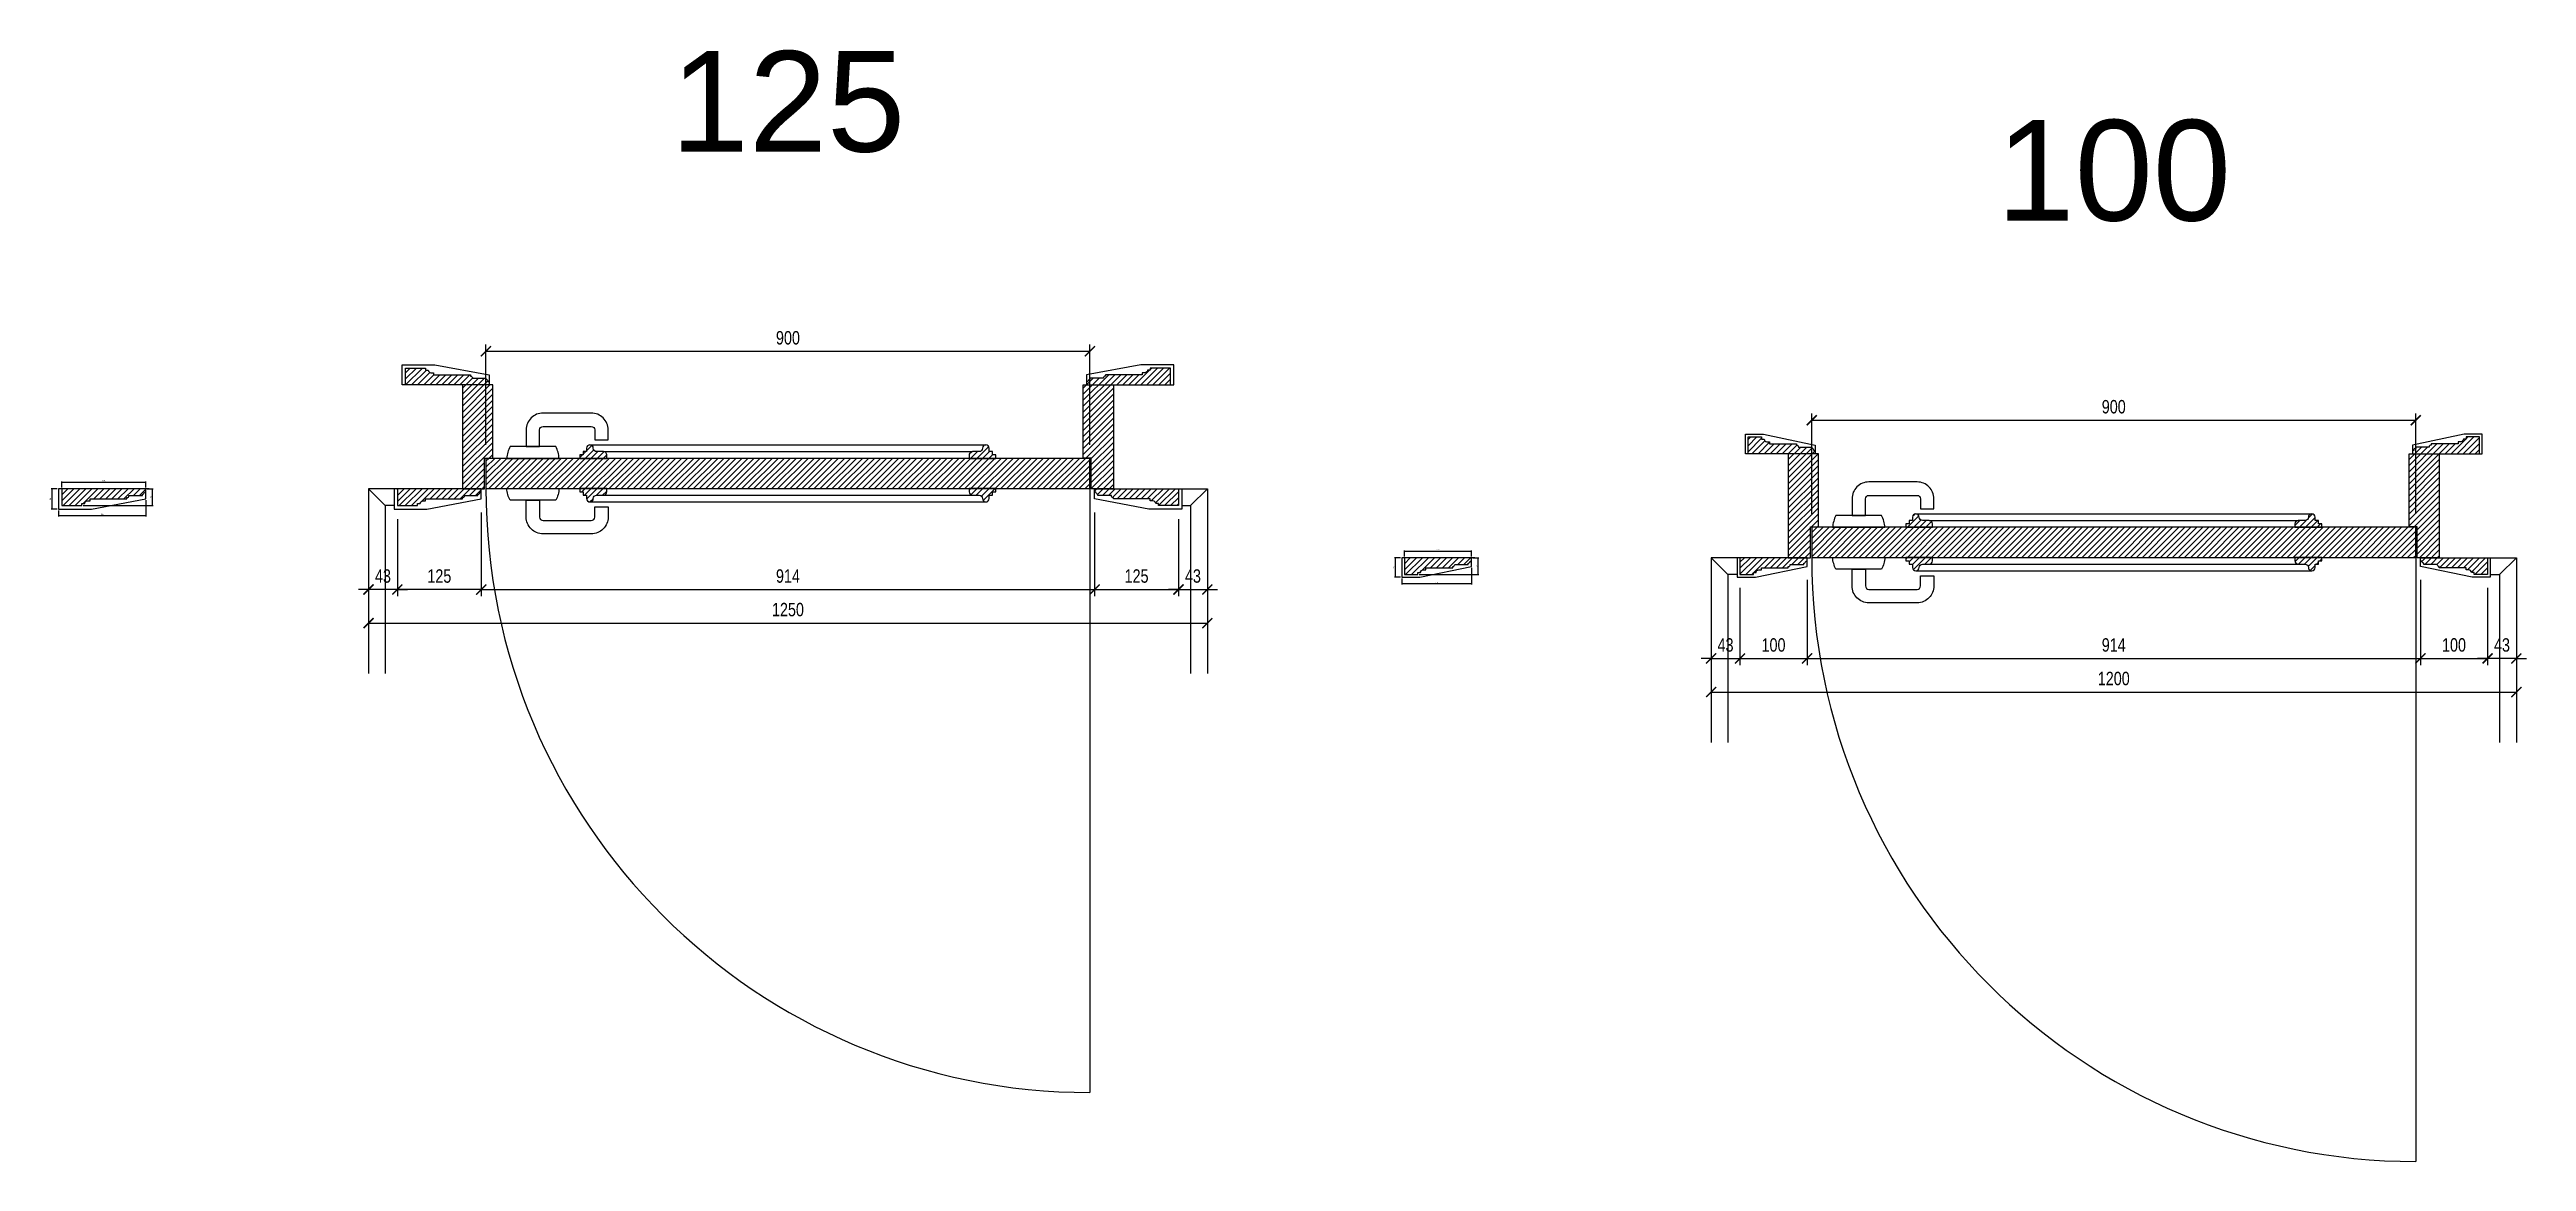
# Model space of a CAD drawing. Header units: millimetres. Extents: x 585 to 19233, y 2366 to 15159.
# Drawn here: x 1458 to 5149, y 4186 to 5843 of the extents above; entities that cross this region are included whole.
import ezdxf
from ezdxf.enums import TextEntityAlignment as Align

# ---------------------------------------------------------------- set-up
doc = ezdxf.new("R2010")
doc.units = ezdxf.units.MM
for name, color, linetype in [('AR doors', 4, 'Continuous'), ('AR doors dim', 4, 'Continuous'), ('AR wood', 7, 'Continuous')]:
    doc.layers.add(name, color=color, linetype=linetype)
doc.styles.add('Arial', font='arial.ttf')
doc.styles.add('Romrust', font='romrust.shx', dxfattribs={"width": 0.8})
doc.dimstyles.new('II 1', dxfattribs={"dimtxt": 2, "dimasz": 1.5, "dimexe": 1, "dimexo": 2, "dimgap": 1, "dimtad": 1, "dimdec": 0, "dimzin": 9, "dimdsep": 46, "dimtxsty": 'Romrust', "dimblk": 'ARCHTICK', "dimcen": 0, "dimclrt": 3, "dimadec": 0, "dimazin": 0, "dimtfac": 0.666667, "dimtdec": 0, "dimtix": 1, "dimtmove": 2, "dimatfit": 0, "dimfxl": 1, "dimtvp": 1, "dimtolj": 1, "dimarcsym": 0})
doc.dimstyles.new('II 10', dxfattribs={"dimscale": 10, "dimtxt": 2, "dimasz": 1.5, "dimexe": 1, "dimexo": 2, "dimgap": 1, "dimtad": 1, "dimdec": 0, "dimzin": 9, "dimdsep": 46, "dimtxsty": 'Romrust', "dimblk": 'ARCHTICK', "dimcen": 0, "dimclrt": 3, "dimadec": 0, "dimazin": 0, "dimtfac": 0.666667, "dimtdec": 0, "dimtix": 1, "dimtmove": 0, "dimatfit": 0, "dimfxl": 1, "dimtvp": 1, "dimtolj": 1, "dimarcsym": 0})

msp = doc.modelspace()

# ---------------------------------------------------------------- texts
at = {"layer": 'Defpoints', "style": 'Arial'}
for s, p in [('125', (2558.2, 5765.9)), ('100', (4533.9, 5663.2))]:
    msp.add_text(s, height=150, dxfattribs=at).set_placement(p, align=Align.MIDDLE)

# ---------------------------------------------------------------- blocks, each defined once
blk = doc.blocks.new('door entrance 900 plan 125')
h = blk.add_hatch()
h.set_pattern_fill('LINE', color=8, scale=2, angle=45, style=0)
h.set_pattern_definition([(45, (368.1325, 26245.5836), (-4.490128, 4.490128), [])])
h.paths.add_polyline_path([(-452, -77.5), (-452, -31.5), (-440, -31.5), (-440, 77.5), (-485, 77.5), (-485, -77.5)])
edge = h.paths.add_edge_path()
edge.add_line((-532, 95.5), (-528, 95.5))
edge.add_line((-528, 95.5), (-528, 92.5))
edge.add_line((-528, 92.5), (-473, 92.5))
edge.add_line((-473, 92.5), (-473, 90.5))
edge.add_arc((-473, 87.5), 3, 0, 90, ccw=False)
edge.add_line((-470, 87.5), (-450, 87.5))
edge.add_line((-450, 87.5), (-450, 85.5))
edge.add_arc((-450, 82.5), 3, 0, 90, ccw=False)
edge.add_line((-447, 82.5), (-445, 82.5))
edge.add_line((-445, 82.5), (-445, 77.5))
edge.add_line((-445, 77.5), (-570, 77.5))
edge.add_line((-570, 77.5), (-570, 102.5))
edge.add_line((-570, 102.5), (-540, 102.5))
edge.add_line((-540, 102.5), (-540, 99.5))
edge.add_line((-540, 99.5), (-536, 99.5))
edge.add_arc((-532, 99.5), 4, 180, 270)
edge = h.paths.add_edge_path()
edge.add_line((-544, -95.5), (-540, -95.5))
edge.add_line((-540, -95.5), (-540, -92.5))
edge.add_line((-540, -92.5), (-485, -92.5))
edge.add_line((-485, -92.5), (-485, -90.5))
edge.add_arc((-485, -87.5), 3, 270, 360)
edge.add_line((-482, -87.5), (-462, -87.5))
edge.add_line((-462, -87.5), (-462, -85.5))
edge.add_arc((-462, -82.5), 3, 270, 360)
edge.add_line((-459, -82.5), (-457, -82.5))
edge.add_line((-457, -82.5), (-457, -77.5))
edge.add_line((-457, -77.5), (-582, -77.5))
edge.add_line((-582, -77.5), (-582, -102.5))
edge.add_line((-582, -102.5), (-552, -102.5))
edge.add_line((-552, -102.5), (-552, -99.5))
edge.add_line((-552, -99.5), (-548, -99.5))
edge.add_arc((-544, -99.5), 4, 90, 180, ccw=False)
h.paths.add_polyline_path([(-450, -77), (450, -77), (450, -32), (-450, -32)])
edge = h.paths.add_edge_path()
edge.add_arc((-275, -27), 5, 0, 90)
edge.add_line((-275, -22), (-285, -22))
edge.add_arc((-285, -17), 5, 180, 270, ccw=False)
edge.add_arc((-295, -17), 5, 360, 540)
edge.add_line((-300, -17), (-300, -22))
edge.add_line((-300, -22), (-305, -22))
edge.add_line((-305, -22), (-305, -27))
edge.add_line((-305, -27), (-310, -27))
edge.add_line((-310, -27), (-310, -32))
edge.add_line((-310, -32), (-270, -32))
edge.add_line((-270, -32), (-270, -27))
edge = h.paths.add_edge_path()
edge.add_line((-270, -82), (-270, -77))
edge.add_line((-270, -77), (-310, -77))
edge.add_line((-310, -77), (-310, -82))
edge.add_line((-310, -82), (-305, -82))
edge.add_line((-305, -82), (-305, -87))
edge.add_line((-305, -87), (-300, -87))
edge.add_line((-300, -87), (-300, -92))
edge.add_arc((-295, -92), 5, 180, 360)
edge.add_arc((-285, -92), 5, 90, 180, ccw=False)
edge.add_line((-285, -87), (-275, -87))
edge.add_arc((-275, -82), 5, 270, 360)
edge = h.paths.add_edge_path()
edge.add_line((305, -22), (300, -22))
edge.add_line((300, -22), (300, -17))
edge.add_arc((295, -17), 5, 0, 180)
edge.add_arc((285, -17), 5, -90, 0, ccw=False)
edge.add_line((285, -22), (275, -22))
edge.add_arc((275, -27), 5, 90, 180)
edge.add_line((270, -27), (270, -32))
edge.add_line((270, -32), (310, -32))
edge.add_line((310, -32), (310, -27))
edge.add_line((310, -27), (305, -27))
edge.add_line((305, -27), (305, -22))
edge = h.paths.add_edge_path()
edge.add_line((310, -77), (270, -77))
edge.add_line((270, -77), (270, -82))
edge.add_arc((275, -82), 5, 180, 270)
edge.add_line((275, -87), (285, -87))
edge.add_arc((285, -92), 5, 0, 90, ccw=False)
edge.add_arc((295, -92), 5, 180, 360)
edge.add_line((300, -92), (300, -87))
edge.add_line((300, -87), (305, -87))
edge.add_line((305, -87), (305, -82))
edge.add_line((305, -82), (310, -82))
edge.add_line((310, -82), (310, -77))
h.paths.add_polyline_path([(485, -77.5), (452, -77.5), (452, -31.5), (440, -31.5), (440, 77.5), (485, 77.5)])
edge = h.paths.add_edge_path()
edge.add_line((532, 95.5), (528, 95.5))
edge.add_line((528, 95.5), (528, 92.5))
edge.add_line((528, 92.5), (473, 92.5))
edge.add_line((473, 92.5), (473, 90.5))
edge.add_arc((473, 87.5), 3, 90, 180)
edge.add_line((470, 87.5), (450, 87.5))
edge.add_line((450, 87.5), (450, 85.5))
edge.add_arc((450, 82.5), 3, 90, 180)
edge.add_line((447, 82.5), (445, 82.5))
edge.add_line((445, 82.5), (445, 77.5))
edge.add_line((445, 77.5), (570, 77.5))
edge.add_line((570, 77.5), (570, 102.5))
edge.add_line((570, 102.5), (540, 102.5))
edge.add_line((540, 102.5), (540, 99.5))
edge.add_line((540, 99.5), (536, 99.5))
edge.add_arc((532, 99.5), 4, -90, 0, ccw=False)
edge = h.paths.add_edge_path()
edge.add_line((544, -95.5), (540, -95.5))
edge.add_line((540, -95.5), (540, -92.5))
edge.add_line((540, -92.5), (485, -92.5))
edge.add_line((485, -92.5), (485, -90.5))
edge.add_arc((485, -87.5), 3, 180, 270, ccw=False)
edge.add_line((482, -87.5), (462, -87.5))
edge.add_line((462, -87.5), (462, -85.5))
edge.add_arc((462, -82.5), 3, 180, 270, ccw=False)
edge.add_line((459, -82.5), (457, -82.5))
edge.add_line((457, -82.5), (457, -77.5))
edge.add_line((457, -77.5), (582, -77.5))
edge.add_line((582, -77.5), (582, -102.5))
edge.add_line((582, -102.5), (552, -102.5))
edge.add_line((552, -102.5), (552, -99.5))
edge.add_line((552, -99.5), (548, -99.5))
edge.add_arc((544, -99.5), 4, 360, 450)
at = {"color": 8}
for p, q in [((-295, -12), (295, -12)), ((-275, -22), (275, -22)), ((-295, -97), (295, -97)), ((-275, -87), (275, -87)), ((450, -77), (450, -977))]:
    blk.add_line(p, q, dxfattribs=at)
for points in [[(-570, 77.5), (-575, 77.5), (-575, 107.5), (-526, 107.5), (-445, 92.5), (-445, 82.5)], [(570, 77.5), (575, 77.5), (575, 107.5), (526, 107.5), (445, 92.5), (445, 82.5)], [(-582, -77.5), (-587, -77.5), (-587, -107.5), (-538, -107.5), (-457, -92.5), (-457, -82.5)], [(582, -77.5), (587, -77.5), (587, -107.5), (538, -107.5), (457, -92.5), (457, -82.5)]]:
    blk.add_lwpolyline(points, dxfattribs=at)
at = {"color": 0}
for points in [[(-532, 95.5), (-528, 95.5), (-528, 92.5), (-473, 92.5), (-473, 90.5, -0.414214), (-470, 87.5), (-450, 87.5), (-450, 85.5, -0.414214), (-447, 82.5), (-445, 82.5), (-445, 77.5), (-570, 77.5), (-570, 102.5), (-540, 102.5), (-540, 99.5), (-536, 99.5, 0.414214), (-532, 95.5)], [(532, 95.5), (528, 95.5), (528, 92.5), (473, 92.5), (473, 90.5, 0.414214), (470, 87.5), (450, 87.5), (450, 85.5, 0.414214), (447, 82.5), (445, 82.5), (445, 77.5), (570, 77.5), (570, 102.5), (540, 102.5), (540, 99.5), (536, 99.5, -0.414214), (532, 95.5)]]:
    blk.add_lwpolyline(points, format="xyb", dxfattribs=at)
for points in [[(-452, -77.5), (-452, -31.5), (-440, -31.5), (-440, 77.5), (-485, 77.5), (-485, -77.5), (-452, -77.5)], [(485, -77.5), (452, -77.5), (452, -31.5), (440, -31.5), (440, 77.5), (485, 77.5), (485, -77.5)]]:
    blk.add_lwpolyline(points, dxfattribs=at)
at = {"color": 8}
for points in [[(-293, 35.5), (-365, 35.5, 0.414214), (-390, 10.5), (-390, -14.5), (-370, -14.5), (-370, 10.5, -0.414214), (-365, 15.5), (-293, 15.5, -0.414214), (-288, 10.5), (-288, -4.5), (-268, -4.5), (-268, 10.5, 0.414214)], [(-346, -14.5), (-414, -14.5, 0.100452), (-419, -32), (-341, -32, 0.100452)], [(-346, -94.5), (-414, -94.5, -0.100452), (-419, -77), (-341, -77, -0.100452)], [(-293, -144.5), (-365, -144.5, -0.414214), (-390, -119.5), (-390, -94.5), (-370, -94.5), (-370, -119.5, 0.414214), (-365, -124.5), (-293, -124.5, 0.414214), (-288, -119.5), (-288, -104.5), (-268, -104.5), (-268, -119.5, -0.414214)]]:
    blk.add_lwpolyline(points, format="xyb", close=True, dxfattribs=at)
at = {"color": 0}
blk.add_lwpolyline([(-450, -77), (450, -77), (450, -32), (-450, -32)], close=True, dxfattribs=at)
for points in [[(-270, -27, 0.414214), (-275, -22), (-285, -22, -0.414214), (-290, -17, 1), (-300, -17), (-300, -22), (-305, -22), (-305, -27), (-310, -27), (-310, -32), (-270, -32)], [(305, -22), (300, -22), (300, -17, 1), (290, -17, -0.414214), (285, -22), (275, -22, 0.414214), (270, -27), (270, -32), (310, -32), (310, -27), (305, -27)], [(-544, -95.5), (-540, -95.5), (-540, -92.5), (-485, -92.5), (-485, -90.5, 0.414214), (-482, -87.5), (-462, -87.5), (-462, -85.5, 0.414214), (-459, -82.5), (-457, -82.5), (-457, -77.5), (-582, -77.5), (-582, -102.5), (-552, -102.5), (-552, -99.5), (-548, -99.5, -0.414214), (-544, -95.5, -0.414214)], [(-270, -82), (-270, -77), (-310, -77), (-310, -82), (-305, -82), (-305, -87), (-300, -87), (-300, -92, 1), (-290, -92, -0.414214), (-285, -87), (-275, -87, 0.414214)], [(310, -77), (270, -77), (270, -82, 0.414214), (275, -87), (285, -87, -0.414214), (290, -92, 1), (300, -92), (300, -87), (305, -87), (305, -82), (310, -82)], [(544, -95.5), (540, -95.5), (540, -92.5), (485, -92.5), (485, -90.5, -0.414214), (482, -87.5), (462, -87.5), (462, -85.5, -0.414214), (459, -82.5), (457, -82.5), (457, -77.5), (582, -77.5), (582, -102.5), (552, -102.5), (552, -99.5), (548, -99.5, 0.414214), (544, -95.5, 0.414214)]]:
    blk.add_lwpolyline(points, format="xyb", close=True, dxfattribs=at)
at = {"color": 8}
blk.add_arc((450, -77), 900, 180, 270, dxfattribs=at)
blk = doc.blocks.new('_ArchTick')
at = {"color": 0, "linetype": 'ByBlock', "lineweight": 0, "const_width": 0.15}
blk.add_lwpolyline([(-0.5, -0.5), (0.5, 0.5)], dxfattribs=at)
blk = doc.blocks.new('*D118')
at = {"layer": 'AR doors dim', "color": 0, "lineweight": -2, "transparency": 16777216}
for p, q in [((2108.2, 5253.9), (2108.2, 5403.4)), ((2108.2, 5393.4), (3008.2, 5393.4)), ((3008.2, 5253.9), (3008.2, 5403.4))]:
    blk.add_line(p, q, dxfattribs=at)
at = {"layer": 'Defpoints', "color": 0, "transparency": 16777216}
for p in [(3008.2, 5393.4), (2108.2, 5233.9), (3008.2, 5233.9)]:
    blk.add_point(p, dxfattribs=at)
at = {"layer": 'AR doors dim', "color": 0, "lineweight": -2, "transparency": 16777216, "xscale": 15, "yscale": 15, "zscale": 15, "rotation": 180}
blk.add_blockref('_ArchTick', (2108.2, 5393.4), dxfattribs=at)
at = {"layer": 'AR doors dim', "color": 0, "lineweight": -2, "transparency": 16777216, "xscale": 15, "yscale": 15, "zscale": 15}
blk.add_blockref('_ArchTick', (3008.2, 5393.4), dxfattribs=at)
at = {"layer": 'AR doors dim', "color": 3, "transparency": 16777216, "insert": (2558.2, 5413.4), "char_height": 20, "attachment_point": 5, "style": 'Romrust'}
blk.add_mtext('\\A1;900', dxfattribs=at)
blk = doc.blocks.new('*D119')
at = {"layer": 'AR doors dim', "color": 0, "lineweight": -2, "transparency": 16777216}
for p, q in [((2101.2, 5153.4), (2101.2, 5028.4)), ((3015.2, 5153.4), (3015.2, 5028.4)), ((2101.2, 5038.4), (3015.2, 5038.4))]:
    blk.add_line(p, q, dxfattribs=at)
at = {"layer": 'Defpoints', "color": 0, "transparency": 16777216}
for p in [(2101.2, 5173.4), (3015.2, 5173.4), (3015.2, 5038.4)]:
    blk.add_point(p, dxfattribs=at)
at = {"layer": 'AR doors dim', "color": 0, "lineweight": -2, "transparency": 16777216, "xscale": 15, "yscale": 15, "zscale": 15, "rotation": 180}
blk.add_blockref('_ArchTick', (2101.2, 5038.4), dxfattribs=at)
at = {"layer": 'AR doors dim', "color": 0, "lineweight": -2, "transparency": 16777216, "xscale": 15, "yscale": 15, "zscale": 15}
blk.add_blockref('_ArchTick', (3015.2, 5038.4), dxfattribs=at)
at = {"layer": 'AR doors dim', "color": 3, "transparency": 16777216, "insert": (2558.2, 5058.4), "char_height": 20, "attachment_point": 5, "style": 'Romrust'}
blk.add_mtext('\\A1;914', dxfattribs=at)
blk = doc.blocks.new('*D120')
at = {"layer": 'AR doors dim', "color": 0, "lineweight": -2, "transparency": 16777216}
for p, q in [((3015.2, 5153.4), (3015.2, 5028.4)), ((3140.2, 5143.4), (3140.2, 5028.4)), ((3015.2, 5038.4), (3140.2, 5038.4))]:
    blk.add_line(p, q, dxfattribs=at)
at = {"layer": 'Defpoints', "color": 0, "transparency": 16777216}
for p in [(3015.2, 5173.4), (3140.2, 5163.4), (3140.2, 5038.4)]:
    blk.add_point(p, dxfattribs=at)
at = {"layer": 'AR doors dim', "color": 0, "lineweight": -2, "transparency": 16777216, "xscale": 15, "yscale": 15, "zscale": 15, "rotation": 180}
blk.add_blockref('_ArchTick', (3015.2, 5038.4), dxfattribs=at)
at = {"layer": 'AR doors dim', "color": 0, "lineweight": -2, "transparency": 16777216, "xscale": 15, "yscale": 15, "zscale": 15}
blk.add_blockref('_ArchTick', (3140.2, 5038.4), dxfattribs=at)
at = {"layer": 'AR doors dim', "color": 3, "transparency": 16777216, "insert": (3077.7, 5058.4), "char_height": 20, "attachment_point": 5, "style": 'Romrust'}
blk.add_mtext('\\A1;125', dxfattribs=at)
blk = doc.blocks.new('*D179')
at = {"layer": 'AR doors dim', "color": 0, "lineweight": -2, "transparency": 16777216}
for p, q in [((3183.2, 5168.4), (3183.2, 5028.4)), ((3140.2, 5143.4), (3140.2, 5028.4)), ((3140.2, 5038.4), (3125.2, 5038.4)), ((3140.2, 5038.4), (3183.2, 5038.4)), ((3183.2, 5038.4), (3198.2, 5038.4))]:
    blk.add_line(p, q, dxfattribs=at)
at = {"layer": 'Defpoints', "color": 0, "transparency": 16777216}
for p in [(3183.2, 5188.4), (3140.2, 5163.4), (3183.2, 5038.4)]:
    blk.add_point(p, dxfattribs=at)
at = {"layer": 'AR doors dim', "color": 0, "lineweight": -2, "transparency": 16777216, "xscale": 15, "yscale": 15, "zscale": 15}
blk.add_blockref('_ArchTick', (3140.2, 5038.4), dxfattribs=at)
at = {"layer": 'AR doors dim', "color": 0, "lineweight": -2, "transparency": 16777216, "xscale": 15, "yscale": 15, "zscale": 15, "rotation": 180}
blk.add_blockref('_ArchTick', (3183.2, 5038.4), dxfattribs=at)
at = {"layer": 'AR doors dim', "color": 3, "transparency": 16777216, "insert": (3161.7, 5058.4), "char_height": 20, "attachment_point": 5, "style": 'Romrust'}
blk.add_mtext('\\A1;43', dxfattribs=at)
blk = doc.blocks.new('*D128')
at = {"layer": 'AR doors dim', "color": 0, "lineweight": -2, "transparency": 16777216}
for p, q in [((4083.9, 5151.2), (4083.9, 5300.7)), ((4083.9, 5290.7), (4983.9, 5290.7)), ((4983.9, 5151.2), (4983.9, 5300.7))]:
    blk.add_line(p, q, dxfattribs=at)
at = {"layer": 'Defpoints', "color": 0, "transparency": 16777216}
for p in [(4983.9, 5290.7), (4083.9, 5131.2), (4983.9, 5131.2)]:
    blk.add_point(p, dxfattribs=at)
at = {"layer": 'AR doors dim', "color": 0, "lineweight": -2, "transparency": 16777216, "xscale": 15, "yscale": 15, "zscale": 15, "rotation": 180}
blk.add_blockref('_ArchTick', (4083.9, 5290.7), dxfattribs=at)
at = {"layer": 'AR doors dim', "color": 0, "lineweight": -2, "transparency": 16777216, "xscale": 15, "yscale": 15, "zscale": 15}
blk.add_blockref('_ArchTick', (4983.9, 5290.7), dxfattribs=at)
at = {"layer": 'AR doors dim', "color": 3, "transparency": 16777216, "insert": (4533.9, 5310.7), "char_height": 20, "attachment_point": 5, "style": 'Romrust'}
blk.add_mtext('\\A1;900', dxfattribs=at)
blk = doc.blocks.new('*D129')
at = {"layer": 'AR doors dim', "color": 0, "lineweight": -2, "transparency": 16777216}
for p, q in [((3933.9, 5065.7), (3933.9, 4925.7)), ((3976.9, 5040.7), (3976.9, 4925.7)), ((3933.9, 4935.7), (3918.9, 4935.7)), ((3933.9, 4935.7), (3976.9, 4935.7)), ((3976.9, 4935.7), (3991.9, 4935.7))]:
    blk.add_line(p, q, dxfattribs=at)
at = {"layer": 'Defpoints', "color": 0, "transparency": 16777216}
for p in [(3933.9, 5085.7), (3976.9, 5060.7), (3976.9, 4935.7)]:
    blk.add_point(p, dxfattribs=at)
at = {"layer": 'AR doors dim', "color": 0, "lineweight": -2, "transparency": 16777216, "xscale": 15, "yscale": 15, "zscale": 15}
blk.add_blockref('_ArchTick', (3933.9, 4935.7), dxfattribs=at)
at = {"layer": 'AR doors dim', "color": 0, "lineweight": -2, "transparency": 16777216, "xscale": 15, "yscale": 15, "zscale": 15, "rotation": 180}
blk.add_blockref('_ArchTick', (3976.9, 4935.7), dxfattribs=at)
at = {"layer": 'AR doors dim', "color": 3, "transparency": 16777216, "insert": (3955.4, 4955.7), "char_height": 20, "attachment_point": 5, "style": 'Romrust'}
blk.add_mtext('\\A1;43', dxfattribs=at)
blk = doc.blocks.new('*D130')
at = {"layer": 'AR doors dim', "color": 0, "lineweight": -2, "transparency": 16777216}
for p, q in [((3976.9, 5040.7), (3976.9, 4925.7)), ((4076.9, 5052.7), (4076.9, 4925.7)), ((3976.9, 4935.7), (4076.9, 4935.7))]:
    blk.add_line(p, q, dxfattribs=at)
at = {"layer": 'Defpoints', "color": 0, "transparency": 16777216}
for p in [(3976.9, 5060.7), (4076.9, 5072.7), (4076.9, 4935.7)]:
    blk.add_point(p, dxfattribs=at)
at = {"layer": 'AR doors dim', "color": 0, "lineweight": -2, "transparency": 16777216, "xscale": 15, "yscale": 15, "zscale": 15, "rotation": 180}
blk.add_blockref('_ArchTick', (3976.9, 4935.7), dxfattribs=at)
at = {"layer": 'AR doors dim', "color": 0, "lineweight": -2, "transparency": 16777216, "xscale": 15, "yscale": 15, "zscale": 15}
blk.add_blockref('_ArchTick', (4076.9, 4935.7), dxfattribs=at)
at = {"layer": 'AR doors dim', "color": 3, "transparency": 16777216, "insert": (4026.9, 4955.7), "char_height": 20, "attachment_point": 5, "style": 'Romrust'}
blk.add_mtext('\\A1;100', dxfattribs=at)
blk = doc.blocks.new('*D131')
at = {"layer": 'AR doors dim', "color": 0, "lineweight": -2, "transparency": 16777216}
for p, q in [((4076.9, 5052.7), (4076.9, 4925.7)), ((4990.9, 5052.7), (4990.9, 4925.7)), ((4076.9, 4935.7), (4990.9, 4935.7))]:
    blk.add_line(p, q, dxfattribs=at)
at = {"layer": 'Defpoints', "color": 0, "transparency": 16777216}
for p in [(4076.9, 5072.7), (4990.9, 5072.7), (4990.9, 4935.7)]:
    blk.add_point(p, dxfattribs=at)
at = {"layer": 'AR doors dim', "color": 0, "lineweight": -2, "transparency": 16777216, "xscale": 15, "yscale": 15, "zscale": 15, "rotation": 180}
blk.add_blockref('_ArchTick', (4076.9, 4935.7), dxfattribs=at)
at = {"layer": 'AR doors dim', "color": 0, "lineweight": -2, "transparency": 16777216, "xscale": 15, "yscale": 15, "zscale": 15}
blk.add_blockref('_ArchTick', (4990.9, 4935.7), dxfattribs=at)
at = {"layer": 'AR doors dim', "color": 3, "transparency": 16777216, "insert": (4533.9, 4955.7), "char_height": 20, "attachment_point": 5, "style": 'Romrust'}
blk.add_mtext('\\A1;914', dxfattribs=at)
blk = doc.blocks.new('*D132')
at = {"layer": 'AR doors dim', "color": 0, "lineweight": -2, "transparency": 16777216}
for p, q in [((4990.9, 5052.7), (4990.9, 4925.7)), ((5090.9, 5040.7), (5090.9, 4925.7)), ((4990.9, 4935.7), (5090.9, 4935.7))]:
    blk.add_line(p, q, dxfattribs=at)
at = {"layer": 'Defpoints', "color": 0, "transparency": 16777216}
for p in [(4990.9, 5072.7), (5090.9, 5060.7), (5090.9, 4935.7)]:
    blk.add_point(p, dxfattribs=at)
at = {"layer": 'AR doors dim', "color": 0, "lineweight": -2, "transparency": 16777216, "xscale": 15, "yscale": 15, "zscale": 15, "rotation": 180}
blk.add_blockref('_ArchTick', (4990.9, 4935.7), dxfattribs=at)
at = {"layer": 'AR doors dim', "color": 0, "lineweight": -2, "transparency": 16777216, "xscale": 15, "yscale": 15, "zscale": 15}
blk.add_blockref('_ArchTick', (5090.9, 4935.7), dxfattribs=at)
at = {"layer": 'AR doors dim', "color": 3, "transparency": 16777216, "insert": (5040.9, 4955.7), "char_height": 20, "attachment_point": 5, "style": 'Romrust'}
blk.add_mtext('\\A1;100', dxfattribs=at)
blk = doc.blocks.new('*D133')
at = {"layer": 'AR doors dim', "color": 0, "lineweight": -2, "transparency": 16777216}
for p, q in [((3933.9, 5065.7), (3933.9, 4875.7)), ((5133.9, 5065.7), (5133.9, 4875.7)), ((3933.9, 4885.7), (5133.9, 4885.7))]:
    blk.add_line(p, q, dxfattribs=at)
at = {"layer": 'Defpoints', "color": 0, "transparency": 16777216}
for p in [(3933.9, 5085.7), (5133.9, 5085.7), (5133.9, 4885.7)]:
    blk.add_point(p, dxfattribs=at)
at = {"layer": 'AR doors dim', "color": 0, "lineweight": -2, "transparency": 16777216, "xscale": 15, "yscale": 15, "zscale": 15, "rotation": 180}
blk.add_blockref('_ArchTick', (3933.9, 4885.7), dxfattribs=at)
at = {"layer": 'AR doors dim', "color": 0, "lineweight": -2, "transparency": 16777216, "xscale": 15, "yscale": 15, "zscale": 15}
blk.add_blockref('_ArchTick', (5133.9, 4885.7), dxfattribs=at)
at = {"layer": 'AR doors dim', "color": 3, "transparency": 16777216, "insert": (4533.9, 4905.7), "char_height": 20, "attachment_point": 5, "style": 'Romrust'}
blk.add_mtext('\\A1;1200', dxfattribs=at)
blk = doc.blocks.new('door entrance 900 plan 100')
h = blk.add_hatch()
h.set_pattern_fill('LINE', color=8, scale=2, angle=45, style=0)
h.set_pattern_definition([(45, (7500, 22800), (-4.490128, 4.490128), [])])
edge = h.paths.add_edge_path()
edge.add_line((517, 95.5), (513, 95.5))
edge.add_line((513, 95.5), (513, 92.5))
edge.add_line((513, 92.5), (473, 92.5))
edge.add_line((473, 92.5), (473, 90.5))
edge.add_arc((473, 87.5), 3, 90, 180)
edge.add_line((470, 87.5), (450, 87.5))
edge.add_line((450, 87.5), (450, 85.5))
edge.add_arc((450, 82.5), 3, 90, 180)
edge.add_line((447, 82.5), (445, 82.5))
edge.add_line((445, 82.5), (445, 77.5))
edge.add_line((445, 77.5), (545, 77.5))
edge.add_line((545, 77.5), (545, 102.5))
edge.add_line((545, 102.5), (525, 102.5))
edge.add_line((525, 102.5), (525, 99.5))
edge.add_line((525, 99.5), (521, 99.5))
edge.add_arc((517, 99.5), 4, -90, 0, ccw=False)
h.paths.add_polyline_path([(485, -77.5), (452, -77.5), (452, -31.5), (440, -31.5), (440, 77.5), (485, 77.5)])
edge = h.paths.add_edge_path()
edge.add_line((529, -95.5), (525, -95.5))
edge.add_line((525, -95.5), (525, -92.5))
edge.add_line((525, -92.5), (485, -92.5))
edge.add_line((485, -92.5), (485, -90.5))
edge.add_arc((485, -87.5), 3, 180, 270, ccw=False)
edge.add_line((482, -87.5), (462, -87.5))
edge.add_line((462, -87.5), (462, -85.5))
edge.add_arc((462, -82.5), 3, 180, 270, ccw=False)
edge.add_line((459, -82.5), (457, -82.5))
edge.add_line((457, -82.5), (457, -77.5))
edge.add_line((457, -77.5), (557, -77.5))
edge.add_line((557, -77.5), (557, -102.5))
edge.add_line((557, -102.5), (537, -102.5))
edge.add_line((537, -102.5), (537, -99.5))
edge.add_line((537, -99.5), (533, -99.5))
edge.add_arc((529, -99.5), 4, 360, 450)
h.paths.add_polyline_path([(-450, -77), (450, -77), (450, -32), (-450, -32)])
edge = h.paths.add_edge_path()
edge.add_line((305, -22), (300, -22))
edge.add_line((300, -22), (300, -17))
edge.add_arc((295, -17), 5, 0, 180)
edge.add_arc((285, -17), 5, -90, 0, ccw=False)
edge.add_line((285, -22), (275, -22))
edge.add_arc((275, -27), 5, 90, 180)
edge.add_line((270, -27), (270, -32))
edge.add_line((270, -32), (310, -32))
edge.add_line((310, -32), (310, -27))
edge.add_line((310, -27), (305, -27))
edge.add_line((305, -27), (305, -22))
edge = h.paths.add_edge_path()
edge.add_line((310, -77), (270, -77))
edge.add_line((270, -77), (270, -82))
edge.add_arc((275, -82), 5, 180, 270)
edge.add_line((275, -87), (285, -87))
edge.add_arc((285, -92), 5, 0, 90, ccw=False)
edge.add_arc((295, -92), 5, 180, 360)
edge.add_line((300, -92), (300, -87))
edge.add_line((300, -87), (305, -87))
edge.add_line((305, -87), (305, -82))
edge.add_line((305, -82), (310, -82))
edge.add_line((310, -82), (310, -77))
edge = h.paths.add_edge_path()
edge.add_arc((-275, -27), 5, 0, 90)
edge.add_line((-275, -22), (-285, -22))
edge.add_arc((-285, -17), 5, 180, 270, ccw=False)
edge.add_arc((-295, -17), 5, 360, 540)
edge.add_line((-300, -17), (-300, -22))
edge.add_line((-300, -22), (-305, -22))
edge.add_line((-305, -22), (-305, -27))
edge.add_line((-305, -27), (-310, -27))
edge.add_line((-310, -27), (-310, -32))
edge.add_line((-310, -32), (-270, -32))
edge.add_line((-270, -32), (-270, -27))
edge = h.paths.add_edge_path()
edge.add_line((-270, -82), (-270, -77))
edge.add_line((-270, -77), (-310, -77))
edge.add_line((-310, -77), (-310, -82))
edge.add_line((-310, -82), (-305, -82))
edge.add_line((-305, -82), (-305, -87))
edge.add_line((-305, -87), (-300, -87))
edge.add_line((-300, -87), (-300, -92))
edge.add_arc((-295, -92), 5, 180, 360)
edge.add_arc((-285, -92), 5, 90, 180, ccw=False)
edge.add_line((-285, -87), (-275, -87))
edge.add_arc((-275, -82), 5, 270, 360)
h.paths.add_polyline_path([(-452, -77.5), (-452, -31.5), (-440, -31.5), (-440, 77.5), (-485, 77.5), (-485, -77.5)])
edge = h.paths.add_edge_path()
edge.add_line((-517, 95.5), (-513, 95.5))
edge.add_line((-513, 95.5), (-513, 92.5))
edge.add_line((-513, 92.5), (-473, 92.5))
edge.add_line((-473, 92.5), (-473, 90.5))
edge.add_arc((-473, 87.5), 3, 0, 90, ccw=False)
edge.add_line((-470, 87.5), (-450, 87.5))
edge.add_line((-450, 87.5), (-450, 85.5))
edge.add_arc((-450, 82.5), 3, 0, 90, ccw=False)
edge.add_line((-447, 82.5), (-445, 82.5))
edge.add_line((-445, 82.5), (-445, 77.5))
edge.add_line((-445, 77.5), (-545, 77.5))
edge.add_line((-545, 77.5), (-545, 102.5))
edge.add_line((-545, 102.5), (-525, 102.5))
edge.add_line((-525, 102.5), (-525, 99.5))
edge.add_line((-525, 99.5), (-521, 99.5))
edge.add_arc((-517, 99.5), 4, 180, 270)
edge = h.paths.add_edge_path()
edge.add_line((-529, -95.5), (-525, -95.5))
edge.add_line((-525, -95.5), (-525, -92.5))
edge.add_line((-525, -92.5), (-485, -92.5))
edge.add_line((-485, -92.5), (-485, -90.5))
edge.add_arc((-485, -87.5), 3, 270, 360)
edge.add_line((-482, -87.5), (-462, -87.5))
edge.add_line((-462, -87.5), (-462, -85.5))
edge.add_arc((-462, -82.5), 3, 270, 360)
edge.add_line((-459, -82.5), (-457, -82.5))
edge.add_line((-457, -82.5), (-457, -77.5))
edge.add_line((-457, -77.5), (-557, -77.5))
edge.add_line((-557, -77.5), (-557, -102.5))
edge.add_line((-557, -102.5), (-537, -102.5))
edge.add_line((-537, -102.5), (-537, -99.5))
edge.add_line((-537, -99.5), (-533, -99.5))
edge.add_arc((-529, -99.5), 4, 90, 180, ccw=False)
at = {"color": 8}
for p, q in [((-295, -12), (295, -12)), ((-275, -22), (275, -22)), ((-295, -97), (295, -97)), ((-275, -87), (275, -87)), ((450, -77), (450, -977))]:
    blk.add_line(p, q, dxfattribs=at)
for points in [[(-545, 77.5), (-549, 77.5), (-549, 106.5), (-522, 106.5), (-445, 90.5), (-445, 82.5)], [(545, 77.5), (549, 77.5), (549, 106.5), (522, 106.5), (445, 90.5), (445, 82.5)], [(-557, -77.5), (-561, -77.5), (-561, -106.5), (-534, -106.5), (-457, -90.5), (-457, -82.5)], [(557, -77.5), (561, -77.5), (561, -106.5), (534, -106.5), (457, -90.5), (457, -82.5)]]:
    blk.add_lwpolyline(points, dxfattribs=at)
at = {"color": 0}
for points in [[(-517, 95.5), (-513, 95.5), (-513, 92.5), (-473, 92.5), (-473, 90.5, -0.414214), (-470, 87.5), (-450, 87.5), (-450, 85.5, -0.414214), (-447, 82.5), (-445, 82.5), (-445, 77.5), (-545, 77.5), (-545, 102.5), (-525, 102.5), (-525, 99.5), (-521, 99.5, 0.414214), (-517, 95.5, 0.414214)], [(517, 95.5), (513, 95.5), (513, 92.5), (473, 92.5), (473, 90.5, 0.414214), (470, 87.5), (450, 87.5), (450, 85.5, 0.414214), (447, 82.5), (445, 82.5), (445, 77.5), (545, 77.5), (545, 102.5), (525, 102.5), (525, 99.5), (521, 99.5, -0.414214), (517, 95.5, -0.414214)], [(-270, -27, 0.414214), (-275, -22), (-285, -22, -0.414214), (-290, -17, 1), (-300, -17), (-300, -22), (-305, -22), (-305, -27), (-310, -27), (-310, -32), (-270, -32)], [(305, -22), (300, -22), (300, -17, 1), (290, -17, -0.414214), (285, -22), (275, -22, 0.414214), (270, -27), (270, -32), (310, -32), (310, -27), (305, -27)], [(-529, -95.5), (-525, -95.5), (-525, -92.5), (-485, -92.5), (-485, -90.5, 0.414214), (-482, -87.5), (-462, -87.5), (-462, -85.5, 0.414214), (-459, -82.5), (-457, -82.5), (-457, -77.5), (-557, -77.5), (-557, -102.5), (-537, -102.5), (-537, -99.5), (-533, -99.5, -0.414214), (-529, -95.5, -0.414214)], [(-270, -82), (-270, -77), (-310, -77), (-310, -82), (-305, -82), (-305, -87), (-300, -87), (-300, -92, 1), (-290, -92, -0.414214), (-285, -87), (-275, -87, 0.414214)], [(310, -77), (270, -77), (270, -82, 0.414214), (275, -87), (285, -87, -0.414214), (290, -92, 1), (300, -92), (300, -87), (305, -87), (305, -82), (310, -82)], [(529, -95.5), (525, -95.5), (525, -92.5), (485, -92.5), (485, -90.5, -0.414214), (482, -87.5), (462, -87.5), (462, -85.5, -0.414214), (459, -82.5), (457, -82.5), (457, -77.5), (557, -77.5), (557, -102.5), (537, -102.5), (537, -99.5), (533, -99.5, 0.414214), (529, -95.5, 0.414214)]]:
    blk.add_lwpolyline(points, format="xyb", close=True, dxfattribs=at)
for points in [[(-452, -77.5), (-452, -31.5), (-440, -31.5), (-440, 77.5), (-485, 77.5), (-485, -77.5), (-452, -77.5)], [(485, -77.5), (452, -77.5), (452, -31.5), (440, -31.5), (440, 77.5), (485, 77.5), (485, -77.5)]]:
    blk.add_lwpolyline(points, dxfattribs=at)
at = {"color": 8}
for points in [[(-293, 35.5), (-365, 35.5, 0.414214), (-390, 10.5), (-390, -14.5), (-370, -14.5), (-370, 10.5, -0.414214), (-365, 15.5), (-293, 15.5, -0.414214), (-288, 10.5), (-288, -4.5), (-268, -4.5), (-268, 10.5, 0.414214)], [(-346, -14.5), (-414, -14.5, 0.100452), (-419, -32), (-341, -32, 0.100452)], [(-346, -94.5), (-414, -94.5, -0.100452), (-419, -77), (-341, -77, -0.100452)], [(-293, -144.5), (-365, -144.5, -0.414214), (-390, -119.5), (-390, -94.5), (-370, -94.5), (-370, -119.5, 0.414214), (-365, -124.5), (-293, -124.5, 0.414214), (-288, -119.5), (-288, -104.5), (-268, -104.5), (-268, -119.5, -0.414214)]]:
    blk.add_lwpolyline(points, format="xyb", close=True, dxfattribs=at)
at = {"color": 0}
blk.add_lwpolyline([(-450, -77), (450, -77), (450, -32), (-450, -32)], close=True, dxfattribs=at)
at = {"color": 8}
blk.add_arc((450, -77), 900, 180, 270, dxfattribs=at)
blk = doc.blocks.new('door architrave 125')
h = blk.add_hatch()
h.set_pattern_fill('LINE', color=8, scale=2, angle=45, style=0)
h.set_pattern_definition([(45, (952, 5077.5), (-4.490128, 4.490128), [])])
edge = h.paths.add_edge_path()
edge.add_line((-92, -18), (-88, -18))
edge.add_line((-88, -18), (-88, -15))
edge.add_line((-88, -15), (-33, -15))
edge.add_line((-33, -15), (-33, -13))
edge.add_arc((-33, -10), 3, 270, 360)
edge.add_line((-30, -10), (-10, -10))
edge.add_line((-10, -10), (-10, -8))
edge.add_arc((-10, -5), 3, 270, 360)
edge.add_line((-7, -5), (-5, -5))
edge.add_line((-5, -5), (-5, 0))
edge.add_line((-5, 0), (-130, 0))
edge.add_line((-130, 0), (-130, -25))
edge.add_line((-130, -25), (-100, -25))
edge.add_line((-100, -25), (-100, -22))
edge.add_line((-100, -22), (-96, -22))
edge.add_arc((-92, -22), 4, 90, 180, ccw=False)
at = {"color": 8}
blk.add_lwpolyline([(-130, 0), (-135, 0), (-135, -30), (-86, -30), (-5, -15), (-5, -5)], dxfattribs=at)
at = {"color": 0}
blk.add_lwpolyline([(-92, -18), (-88, -18), (-88, -15), (-33, -15), (-33, -13, 0.414214), (-30, -10), (-10, -10), (-10, -8, 0.414214), (-7, -5), (-5, -5), (-5, 0), (-130, 0), (-130, -25), (-100, -25), (-100, -22), (-96, -22, -0.414214), (-92, -18, -0.414214)], format="xyb", close=True, dxfattribs=at)
blk = doc.blocks.new('*D134')
at = {"layer": 'AR doors dim', "color": 0, "lineweight": -2, "transparency": 16777216}
for p, q in [((5133.9, 5065.7), (5133.9, 4925.7)), ((5090.9, 5040.7), (5090.9, 4925.7)), ((5090.9, 4935.7), (5075.9, 4935.7)), ((5133.9, 4935.7), (5090.9, 4935.7)), ((5133.9, 4935.7), (5148.9, 4935.7))]:
    blk.add_line(p, q, dxfattribs=at)
at = {"layer": 'Defpoints', "color": 0, "transparency": 16777216}
for p in [(5090.9, 5060.7), (5133.9, 5085.7), (5090.9, 4935.7)]:
    blk.add_point(p, dxfattribs=at)
at = {"layer": 'AR doors dim', "color": 0, "lineweight": -2, "transparency": 16777216, "xscale": 15, "yscale": 15, "zscale": 15}
blk.add_blockref('_ArchTick', (5090.9, 4935.7), dxfattribs=at)
at = {"layer": 'AR doors dim', "color": 0, "lineweight": -2, "transparency": 16777216, "xscale": 15, "yscale": 15, "zscale": 15, "rotation": 180}
blk.add_blockref('_ArchTick', (5133.9, 4935.7), dxfattribs=at)
at = {"layer": 'AR doors dim', "color": 3, "transparency": 16777216, "insert": (5112.4, 4955.7), "char_height": 20, "attachment_point": 5, "style": 'Romrust'}
blk.add_mtext('\\A1;43', dxfattribs=at)
blk = doc.blocks.new('*D135')
at = {"layer": 'AR doors dim', "color": 0, "lineweight": -2, "transparency": 16777216}
for p, q in [((1933.2, 5168.4), (1933.2, 4978.4)), ((3183.2, 5168.4), (3183.2, 4978.4)), ((1933.2, 4988.4), (3183.2, 4988.4))]:
    blk.add_line(p, q, dxfattribs=at)
at = {"layer": 'Defpoints', "color": 0, "transparency": 16777216}
for p in [(1933.2, 5188.4), (3183.2, 5188.4), (3183.2, 4988.4)]:
    blk.add_point(p, dxfattribs=at)
at = {"layer": 'AR doors dim', "color": 0, "lineweight": -2, "transparency": 16777216, "xscale": 15, "yscale": 15, "zscale": 15, "rotation": 180}
blk.add_blockref('_ArchTick', (1933.2, 4988.4), dxfattribs=at)
at = {"layer": 'AR doors dim', "color": 0, "lineweight": -2, "transparency": 16777216, "xscale": 15, "yscale": 15, "zscale": 15}
blk.add_blockref('_ArchTick', (3183.2, 4988.4), dxfattribs=at)
at = {"layer": 'AR doors dim', "color": 3, "transparency": 16777216, "insert": (2558.2, 5008.4), "char_height": 20, "attachment_point": 5, "style": 'Romrust'}
blk.add_mtext('\\A1;1250', dxfattribs=at)
blk = doc.blocks.new('*D136')
at = {"layer": 'AR doors dim', "color": 0, "lineweight": -2, "transparency": 16777216}
for p, q in [((1976.2, 5143.4), (1976.2, 5028.4)), ((2101.2, 5153.4), (2101.2, 5028.4)), ((2101.2, 5038.4), (1976.2, 5038.4))]:
    blk.add_line(p, q, dxfattribs=at)
at = {"layer": 'Defpoints', "color": 0, "transparency": 16777216}
for p in [(2101.2, 5173.4), (1976.2, 5163.4), (1976.2, 5038.4)]:
    blk.add_point(p, dxfattribs=at)
at = {"layer": 'AR doors dim', "color": 0, "lineweight": -2, "transparency": 16777216, "xscale": 15, "yscale": 15, "zscale": 15, "rotation": 180}
blk.add_blockref('_ArchTick', (1976.2, 5038.4), dxfattribs=at)
at = {"layer": 'AR doors dim', "color": 0, "lineweight": -2, "transparency": 16777216, "xscale": 15, "yscale": 15, "zscale": 15}
blk.add_blockref('_ArchTick', (2101.2, 5038.4), dxfattribs=at)
at = {"layer": 'AR doors dim', "color": 3, "transparency": 16777216, "insert": (2038.7, 5058.4), "char_height": 20, "attachment_point": 5, "style": 'Romrust'}
blk.add_mtext('\\A1;125', dxfattribs=at)
blk = doc.blocks.new('*D137')
at = {"layer": 'AR doors dim', "color": 0, "lineweight": -2, "transparency": 16777216}
for p, q in [((1933.2, 5168.4), (1933.2, 5028.4)), ((1976.2, 5143.4), (1976.2, 5028.4)), ((1933.2, 5038.4), (1918.2, 5038.4)), ((1976.2, 5038.4), (1933.2, 5038.4)), ((1976.2, 5038.4), (1991.2, 5038.4))]:
    blk.add_line(p, q, dxfattribs=at)
at = {"layer": 'Defpoints', "color": 0, "transparency": 16777216}
for p in [(1933.2, 5188.4), (1976.2, 5163.4), (1933.2, 5038.4)]:
    blk.add_point(p, dxfattribs=at)
at = {"layer": 'AR doors dim', "color": 0, "lineweight": -2, "transparency": 16777216, "xscale": 15, "yscale": 15, "zscale": 15}
blk.add_blockref('_ArchTick', (1933.2, 5038.4), dxfattribs=at)
at = {"layer": 'AR doors dim', "color": 0, "lineweight": -2, "transparency": 16777216, "xscale": 15, "yscale": 15, "zscale": 15, "rotation": 180}
blk.add_blockref('_ArchTick', (1976.2, 5038.4), dxfattribs=at)
at = {"layer": 'AR doors dim', "color": 3, "transparency": 16777216, "insert": (1954.7, 5058.4), "char_height": 20, "attachment_point": 5, "style": 'Romrust'}
blk.add_mtext('\\A1;43', dxfattribs=at)
blk = doc.blocks.new('door architrave 100')
h = blk.add_hatch()
h.set_pattern_fill('LINE', color=8, scale=2, angle=45, style=0)
h.set_pattern_definition([(45, (952, 10077.5), (-4.490128, 4.490128), [])])
edge = h.paths.add_edge_path()
edge.add_line((-77, -18), (-73, -18))
edge.add_line((-73, -18), (-73, -15))
edge.add_line((-73, -15), (-33, -15))
edge.add_line((-33, -15), (-33, -13))
edge.add_arc((-33, -10), 3, 270, 360)
edge.add_line((-30, -10), (-10, -10))
edge.add_line((-10, -10), (-10, -8))
edge.add_arc((-10, -5), 3, 270, 360)
edge.add_line((-7, -5), (-5, -5))
edge.add_line((-5, -5), (-5, 0))
edge.add_line((-5, 0), (-105, 0))
edge.add_line((-105, 0), (-105, -25))
edge.add_line((-105, -25), (-85, -25))
edge.add_line((-85, -25), (-85, -22))
edge.add_line((-85, -22), (-81, -22))
edge.add_arc((-77, -22), 4, 90, 180, ccw=False)
at = {"color": 8}
blk.add_lwpolyline([(-105, 0), (-109, 0), (-109, -29), (-82, -29), (-5, -13), (-5, -5)], dxfattribs=at)
at = {"color": 0}
blk.add_lwpolyline([(-77, -18), (-73, -18), (-73, -15), (-33, -15), (-33, -13, 0.414214), (-30, -10), (-10, -10), (-10, -8, 0.414214), (-7, -5), (-5, -5), (-5, 0), (-105, 0), (-105, -25), (-85, -25), (-85, -22), (-81, -22, -0.414214), (-77, -18, -0.414214)], format="xyb", close=True, dxfattribs=at)
blk = doc.blocks.new('*D138')
at = {"layer": 'AR doors dim', "color": 0, "lineweight": -2, "transparency": 16777216}
for p, q in [((1476.2, 5190.4), (1476.2, 5199.4)), ((1476.2, 5198.4), (1601.2, 5198.4)), ((1601.2, 5190.4), (1601.2, 5199.4))]:
    blk.add_line(p, q, dxfattribs=at)
at = {"layer": 'Defpoints', "color": 0, "transparency": 16777216}
for p in [(1476.2, 5188.4), (1601.2, 5198.4), (1601.2, 5188.4)]:
    blk.add_point(p, dxfattribs=at)
at = {"layer": 'AR doors dim', "color": 0, "lineweight": -2, "transparency": 16777216, "xscale": 1.5, "yscale": 1.5, "zscale": 1.5, "rotation": 180}
blk.add_blockref('_ArchTick', (1476.2, 5198.4), dxfattribs=at)
at = {"layer": 'AR doors dim', "color": 0, "lineweight": -2, "transparency": 16777216, "xscale": 1.5, "yscale": 1.5, "zscale": 1.5}
blk.add_blockref('_ArchTick', (1601.2, 5198.4), dxfattribs=at)
at = {"layer": 'AR doors dim', "color": 3, "transparency": 16777216, "insert": (1538.7, 5200.4), "char_height": 2, "attachment_point": 5, "style": 'Romrust'}
blk.add_mtext('\\A1;125', dxfattribs=at)
blk = doc.blocks.new('*D139')
at = {"layer": 'AR doors dim', "color": 0, "lineweight": -2, "transparency": 16777216}
for p, q in [((1603.2, 5188.4), (1612.2, 5188.4)), ((1611.2, 5163.4), (1611.2, 5188.4)), ((1508.2, 5163.4), (1612.2, 5163.4))]:
    blk.add_line(p, q, dxfattribs=at)
at = {"layer": 'Defpoints', "color": 0, "transparency": 16777216}
for p in [(1601.2, 5188.4), (1611.2, 5188.4), (1506.2, 5163.4)]:
    blk.add_point(p, dxfattribs=at)
at = {"layer": 'AR doors dim', "color": 0, "lineweight": -2, "transparency": 16777216, "xscale": 1.5, "yscale": 1.5, "zscale": 1.5}
for p, rotation in [((1611.2, 5188.4), 90), ((1611.2, 5163.4), 270)]:
    blk.add_blockref('_ArchTick', p, dxfattribs=dict(at, rotation=rotation))
at = {"layer": 'AR doors dim', "color": 3, "transparency": 16777216, "insert": (1609.2, 5175.9), "char_height": 2, "attachment_point": 5, "rotation": 90, "style": 'Romrust'}
blk.add_mtext('\\A1;25', dxfattribs=at)
blk = doc.blocks.new('*D140')
at = {"layer": 'AR doors dim', "color": 0, "lineweight": -2, "transparency": 16777216}
for p, q in [((1469.2, 5188.4), (1460.2, 5188.4)), ((1461.2, 5188.4), (1461.2, 5158.4)), ((1469.2, 5158.4), (1460.2, 5158.4))]:
    blk.add_line(p, q, dxfattribs=at)
at = {"layer": 'Defpoints', "color": 0, "transparency": 16777216}
for p in [(1471.2, 5188.4), (1461.2, 5158.4), (1471.2, 5158.4)]:
    blk.add_point(p, dxfattribs=at)
at = {"layer": 'AR doors dim', "color": 0, "lineweight": -2, "transparency": 16777216, "xscale": 1.5, "yscale": 1.5, "zscale": 1.5}
for p, rotation in [((1461.2, 5188.4), 90), ((1461.2, 5158.4), 270)]:
    blk.add_blockref('_ArchTick', p, dxfattribs=dict(at, rotation=rotation))
at = {"layer": 'AR doors dim', "color": 3, "transparency": 16777216, "insert": (1459.2, 5173.4), "char_height": 2, "attachment_point": 5, "rotation": 90, "style": 'Romrust'}
blk.add_mtext('\\A1;30', dxfattribs=at)
blk = doc.blocks.new('*D141')
at = {"layer": 'AR doors dim', "color": 0, "lineweight": -2, "transparency": 16777216}
for p, q in [((1601.2, 5171.4), (1601.2, 5147.4)), ((1471.2, 5156.4), (1471.2, 5147.4)), ((1601.2, 5148.4), (1471.2, 5148.4))]:
    blk.add_line(p, q, dxfattribs=at)
at = {"layer": 'Defpoints', "color": 0, "transparency": 16777216}
for p in [(1601.2, 5173.4), (1471.2, 5158.4), (1471.2, 5148.4)]:
    blk.add_point(p, dxfattribs=at)
at = {"layer": 'AR doors dim', "color": 0, "lineweight": -2, "transparency": 16777216, "xscale": 1.5, "yscale": 1.5, "zscale": 1.5, "rotation": 180}
blk.add_blockref('_ArchTick', (1471.2, 5148.4), dxfattribs=at)
at = {"layer": 'AR doors dim', "color": 0, "lineweight": -2, "transparency": 16777216, "xscale": 1.5, "yscale": 1.5, "zscale": 1.5}
blk.add_blockref('_ArchTick', (1601.2, 5148.4), dxfattribs=at)
at = {"layer": 'AR doors dim', "color": 3, "transparency": 16777216, "insert": (1536.2, 5150.4), "char_height": 2, "attachment_point": 5, "style": 'Romrust'}
blk.add_mtext('\\A1;130', dxfattribs=at)
blk = doc.blocks.new('*D142')
at = {"layer": 'AR doors dim', "color": 0, "lineweight": -2, "transparency": 16777216}
for p, q in [((3476.9, 5087.7), (3476.9, 5096.7)), ((3476.9, 5095.7), (3576.9, 5095.7)), ((3576.9, 5087.7), (3576.9, 5096.7))]:
    blk.add_line(p, q, dxfattribs=at)
at = {"layer": 'Defpoints', "color": 0, "transparency": 16777216}
for p in [(3576.9, 5095.7), (3476.9, 5085.7), (3576.9, 5085.7)]:
    blk.add_point(p, dxfattribs=at)
at = {"layer": 'AR doors dim', "color": 0, "lineweight": -2, "transparency": 16777216, "xscale": 1.5, "yscale": 1.5, "zscale": 1.5, "rotation": 180}
blk.add_blockref('_ArchTick', (3476.9, 5095.7), dxfattribs=at)
at = {"layer": 'AR doors dim', "color": 0, "lineweight": -2, "transparency": 16777216, "xscale": 1.5, "yscale": 1.5, "zscale": 1.5}
blk.add_blockref('_ArchTick', (3576.9, 5095.7), dxfattribs=at)
at = {"layer": 'AR doors dim', "color": 3, "transparency": 16777216, "insert": (3526.9, 5097.7), "char_height": 2, "attachment_point": 5, "style": 'Romrust'}
blk.add_mtext('\\A1;100', dxfattribs=at)
blk = doc.blocks.new('*D143')
at = {"layer": 'AR doors dim', "color": 0, "lineweight": -2, "transparency": 16777216}
for p, q in [((3498.9, 5060.7), (3587.9, 5060.7)), ((3578.9, 5085.7), (3587.9, 5085.7)), ((3586.9, 5060.7), (3586.9, 5085.7))]:
    blk.add_line(p, q, dxfattribs=at)
at = {"layer": 'Defpoints', "color": 0, "transparency": 16777216}
for p in [(3496.9, 5060.7), (3576.9, 5085.7), (3586.9, 5085.7)]:
    blk.add_point(p, dxfattribs=at)
at = {"layer": 'AR doors dim', "color": 0, "lineweight": -2, "transparency": 16777216, "xscale": 1.5, "yscale": 1.5, "zscale": 1.5}
for p, rotation in [((3586.9, 5085.7), 90), ((3586.9, 5060.7), 270)]:
    blk.add_blockref('_ArchTick', p, dxfattribs=dict(at, rotation=rotation))
at = {"layer": 'AR doors dim', "color": 3, "transparency": 16777216, "insert": (3584.9, 5073.2), "char_height": 2, "attachment_point": 5, "rotation": 90, "style": 'Romrust'}
blk.add_mtext('\\A1;25', dxfattribs=at)
blk = doc.blocks.new('*D144')
at = {"layer": 'AR doors dim', "color": 0, "lineweight": -2, "transparency": 16777216}
for p, q in [((3470.9, 5085.7), (3461.9, 5085.7)), ((3462.9, 5085.7), (3462.9, 5056.7)), ((3470.9, 5056.7), (3461.9, 5056.7))]:
    blk.add_line(p, q, dxfattribs=at)
at = {"layer": 'Defpoints', "color": 0, "transparency": 16777216}
for p in [(3472.9, 5085.7), (3462.9, 5056.7), (3472.9, 5056.7)]:
    blk.add_point(p, dxfattribs=at)
at = {"layer": 'AR doors dim', "color": 0, "lineweight": -2, "transparency": 16777216, "xscale": 1.5, "yscale": 1.5, "zscale": 1.5}
for p, rotation in [((3462.9, 5085.7), 90), ((3462.9, 5056.7), 270)]:
    blk.add_blockref('_ArchTick', p, dxfattribs=dict(at, rotation=rotation))
at = {"layer": 'AR doors dim', "color": 3, "transparency": 16777216, "insert": (3460.9, 5071.2), "char_height": 2, "attachment_point": 5, "rotation": 90, "style": 'Romrust'}
blk.add_mtext('\\A1;29', dxfattribs=at)
blk = doc.blocks.new('*D145')
at = {"layer": 'AR doors dim', "color": 0, "lineweight": -2, "transparency": 16777216}
for p, q in [((3576.9, 5070.7), (3576.9, 5045.7)), ((3472.9, 5054.7), (3472.9, 5045.7)), ((3576.9, 5046.7), (3472.9, 5046.7))]:
    blk.add_line(p, q, dxfattribs=at)
at = {"layer": 'Defpoints', "color": 0, "transparency": 16777216}
for p in [(3576.9, 5072.7), (3472.9, 5056.7), (3472.9, 5046.7)]:
    blk.add_point(p, dxfattribs=at)
at = {"layer": 'AR doors dim', "color": 0, "lineweight": -2, "transparency": 16777216, "xscale": 1.5, "yscale": 1.5, "zscale": 1.5, "rotation": 180}
blk.add_blockref('_ArchTick', (3472.9, 5046.7), dxfattribs=at)
at = {"layer": 'AR doors dim', "color": 0, "lineweight": -2, "transparency": 16777216, "xscale": 1.5, "yscale": 1.5, "zscale": 1.5}
blk.add_blockref('_ArchTick', (3576.9, 5046.7), dxfattribs=at)
at = {"layer": 'AR doors dim', "color": 3, "transparency": 16777216, "insert": (3524.9, 5048.7), "char_height": 2, "attachment_point": 5, "style": 'Romrust'}
blk.add_mtext('\\A1;104', dxfattribs=at)

# ---------------------------------------------------------------- dimensions: what is measured, and where the dimension line sits
at = {"layer": 'AR doors dim'}
for base, p1, p2, dimstyle, picture, middle in [((3008.2, 5393.4), (2108.2, 5233.9), (3008.2, 5233.9), 'II 10', '*D118', (2558.2, 5413.4)), ((4983.9, 5290.7), (4083.9, 5131.2), (4983.9, 5131.2), 'II 10', '*D128', (4533.9, 5310.7)), ((1601.2, 5198.4), (1476.2, 5188.4), (1601.2, 5188.4), 'II 1', '*D138', (1538.7, 5200.4)), ((3183.2, 4988.4), (1933.2, 5188.4), (3183.2, 5188.4), 'II 10', '*D135', (2558.2, 5008.4)), ((3015.2, 5038.4), (2101.2, 5173.4), (3015.2, 5173.4), 'II 10', '*D119', (2558.2, 5058.4)), ((3140.2, 5038.4), (3015.2, 5173.4), (3140.2, 5163.4), 'II 10', '*D120', (3077.7, 5058.4)), ((3183.2, 5038.4), (3140.2, 5163.4), (3183.2, 5188.4), 'II 10', '*D179', (3161.7, 5058.4)), ((3576.9, 5095.7), (3476.9, 5085.7), (3576.9, 5085.7), 'II 1', '*D142', (3526.9, 5097.7)), ((3976.9, 4935.7), (3933.9, 5085.7), (3976.9, 5060.7), 'II 10', '*D129', (3955.4, 4955.7)), ((5133.9, 4885.7), (3933.9, 5085.7), (5133.9, 5085.7), 'II 10', '*D133', (4533.9, 4905.7)), ((4076.9, 4935.7), (3976.9, 5060.7), (4076.9, 5072.7), 'II 10', '*D130', (4026.9, 4955.7)), ((4990.9, 4935.7), (4076.9, 5072.7), (4990.9, 5072.7), 'II 10', '*D131', (4533.9, 4955.7)), ((5090.9, 4935.7), (4990.9, 5072.7), (5090.9, 5060.7), 'II 10', '*D132', (5040.9, 4955.7))]:
    dim = msp.add_linear_dim(base=base, p1=p1, p2=p2, dimstyle=dimstyle, dxfattribs=at)
    dim.commit()
    dim.dimension.update_dxf_attribs({"geometry": picture, "text_midpoint": middle})
for base, p1, p2, angle, dimstyle, picture, middle in [((1461.2, 5158.4), (1471.2, 5188.4), (1471.2, 5158.4), 270, 'II 1', '*D140', (1459.2, 5173.4)), ((1471.2, 5148.4), (1601.2, 5173.4), (1471.2, 5158.4), 180, 'II 1', '*D141', (1536.2, 5150.4)), ((1611.2, 5188.4), (1506.2, 5163.4), (1601.2, 5188.4), 90, 'II 1', '*D139', (1609.2, 5175.9)), ((1933.2, 5038.4), (1976.2, 5163.4), (1933.2, 5188.4), 180, 'II 10', '*D137', (1954.7, 5058.4)), ((1976.2, 5038.4), (2101.2, 5173.4), (1976.2, 5163.4), 180, 'II 10', '*D136', (2038.7, 5058.4)), ((3462.9, 5056.7), (3472.9, 5085.7), (3472.9, 5056.7), 270, 'II 1', '*D144', (3460.9, 5071.2)), ((3472.9, 5046.7), (3576.9, 5072.7), (3472.9, 5056.7), 180, 'II 1', '*D145', (3524.9, 5048.7)), ((3586.9, 5085.7), (3496.9, 5060.7), (3576.9, 5085.7), 90, 'II 1', '*D143', (3584.9, 5073.2)), ((5090.9, 4935.7), (5133.9, 5085.7), (5090.9, 5060.7), 180, 'II 10', '*D134', (5112.4, 4955.7))]:
    dim = msp.add_linear_dim(base=base, p1=p1, p2=p2, angle=angle, dimstyle=dimstyle, dxfattribs=at)
    dim.commit()
    dim.dimension.update_dxf_attribs({"geometry": picture, "text_midpoint": middle})

# ---------------------------------------------------------------- linework, layer by layer
at = {"layer": 'AR wood'}
for points in [[(1971.2, 5188.4), (1933.2, 5188.4), (1933.2, 4913.4)], [(1958.2, 5163.4), (1933.2, 5188.4)], [(3145.2, 5188.4), (3183.2, 5188.4), (3183.2, 4913.4)], [(3158.2, 5163.4), (3183.2, 5188.4)], [(1971.2, 5163.4), (1958.2, 5163.4), (1958.2, 4913.4)], [(3145.2, 5163.4), (3158.2, 5163.4), (3158.2, 4913.4)], [(3972.9, 5085.7), (3933.9, 5085.7), (3933.9, 4810.7)], [(3958.9, 5060.7), (3933.9, 5085.7)], [(3972.9, 5060.7), (3958.9, 5060.7), (3958.9, 4810.7)], [(5094.9, 5085.7), (5133.9, 5085.7), (5133.9, 4810.7)], [(5094.9, 5060.7), (5108.9, 5060.7), (5108.9, 4810.7)], [(5108.9, 5060.7), (5133.9, 5085.7)]]:
    msp.add_lwpolyline(points, dxfattribs=at)
at = {"layer": 'Defpoints'}
for points in [[(1606.2, 5188.4), (1601.2, 5188.4)], [(3581.9, 5085.7), (3576.9, 5085.7)]]:
    msp.add_lwpolyline(points, dxfattribs=at)

# ---------------------------------------------------------------- block references
at = {"layer": 'AR doors', "color": 3}
for name, p in [('door entrance 900 plan 125', (2558.2, 5265.9)), ('door entrance 900 plan 100', (4533.9, 5163.2))]:
    msp.add_blockref(name, p, dxfattribs=at)
at = {"layer": 'AR wood', "color": 3}
for name, p in [('door architrave 125', (1606.2, 5188.4)), ('door architrave 100', (3581.9, 5085.7))]:
    msp.add_blockref(name, p, dxfattribs=at)

msp.set_redraw_order([(e.dxf.handle, doc.entitydb.next_handle()) for e in msp.query("TEXT MTEXT ATTDEF DIMENSION ARC_DIMENSION")])  # texts and dimensions are drawn at this point

doc.saveas('drawing.dxf')
